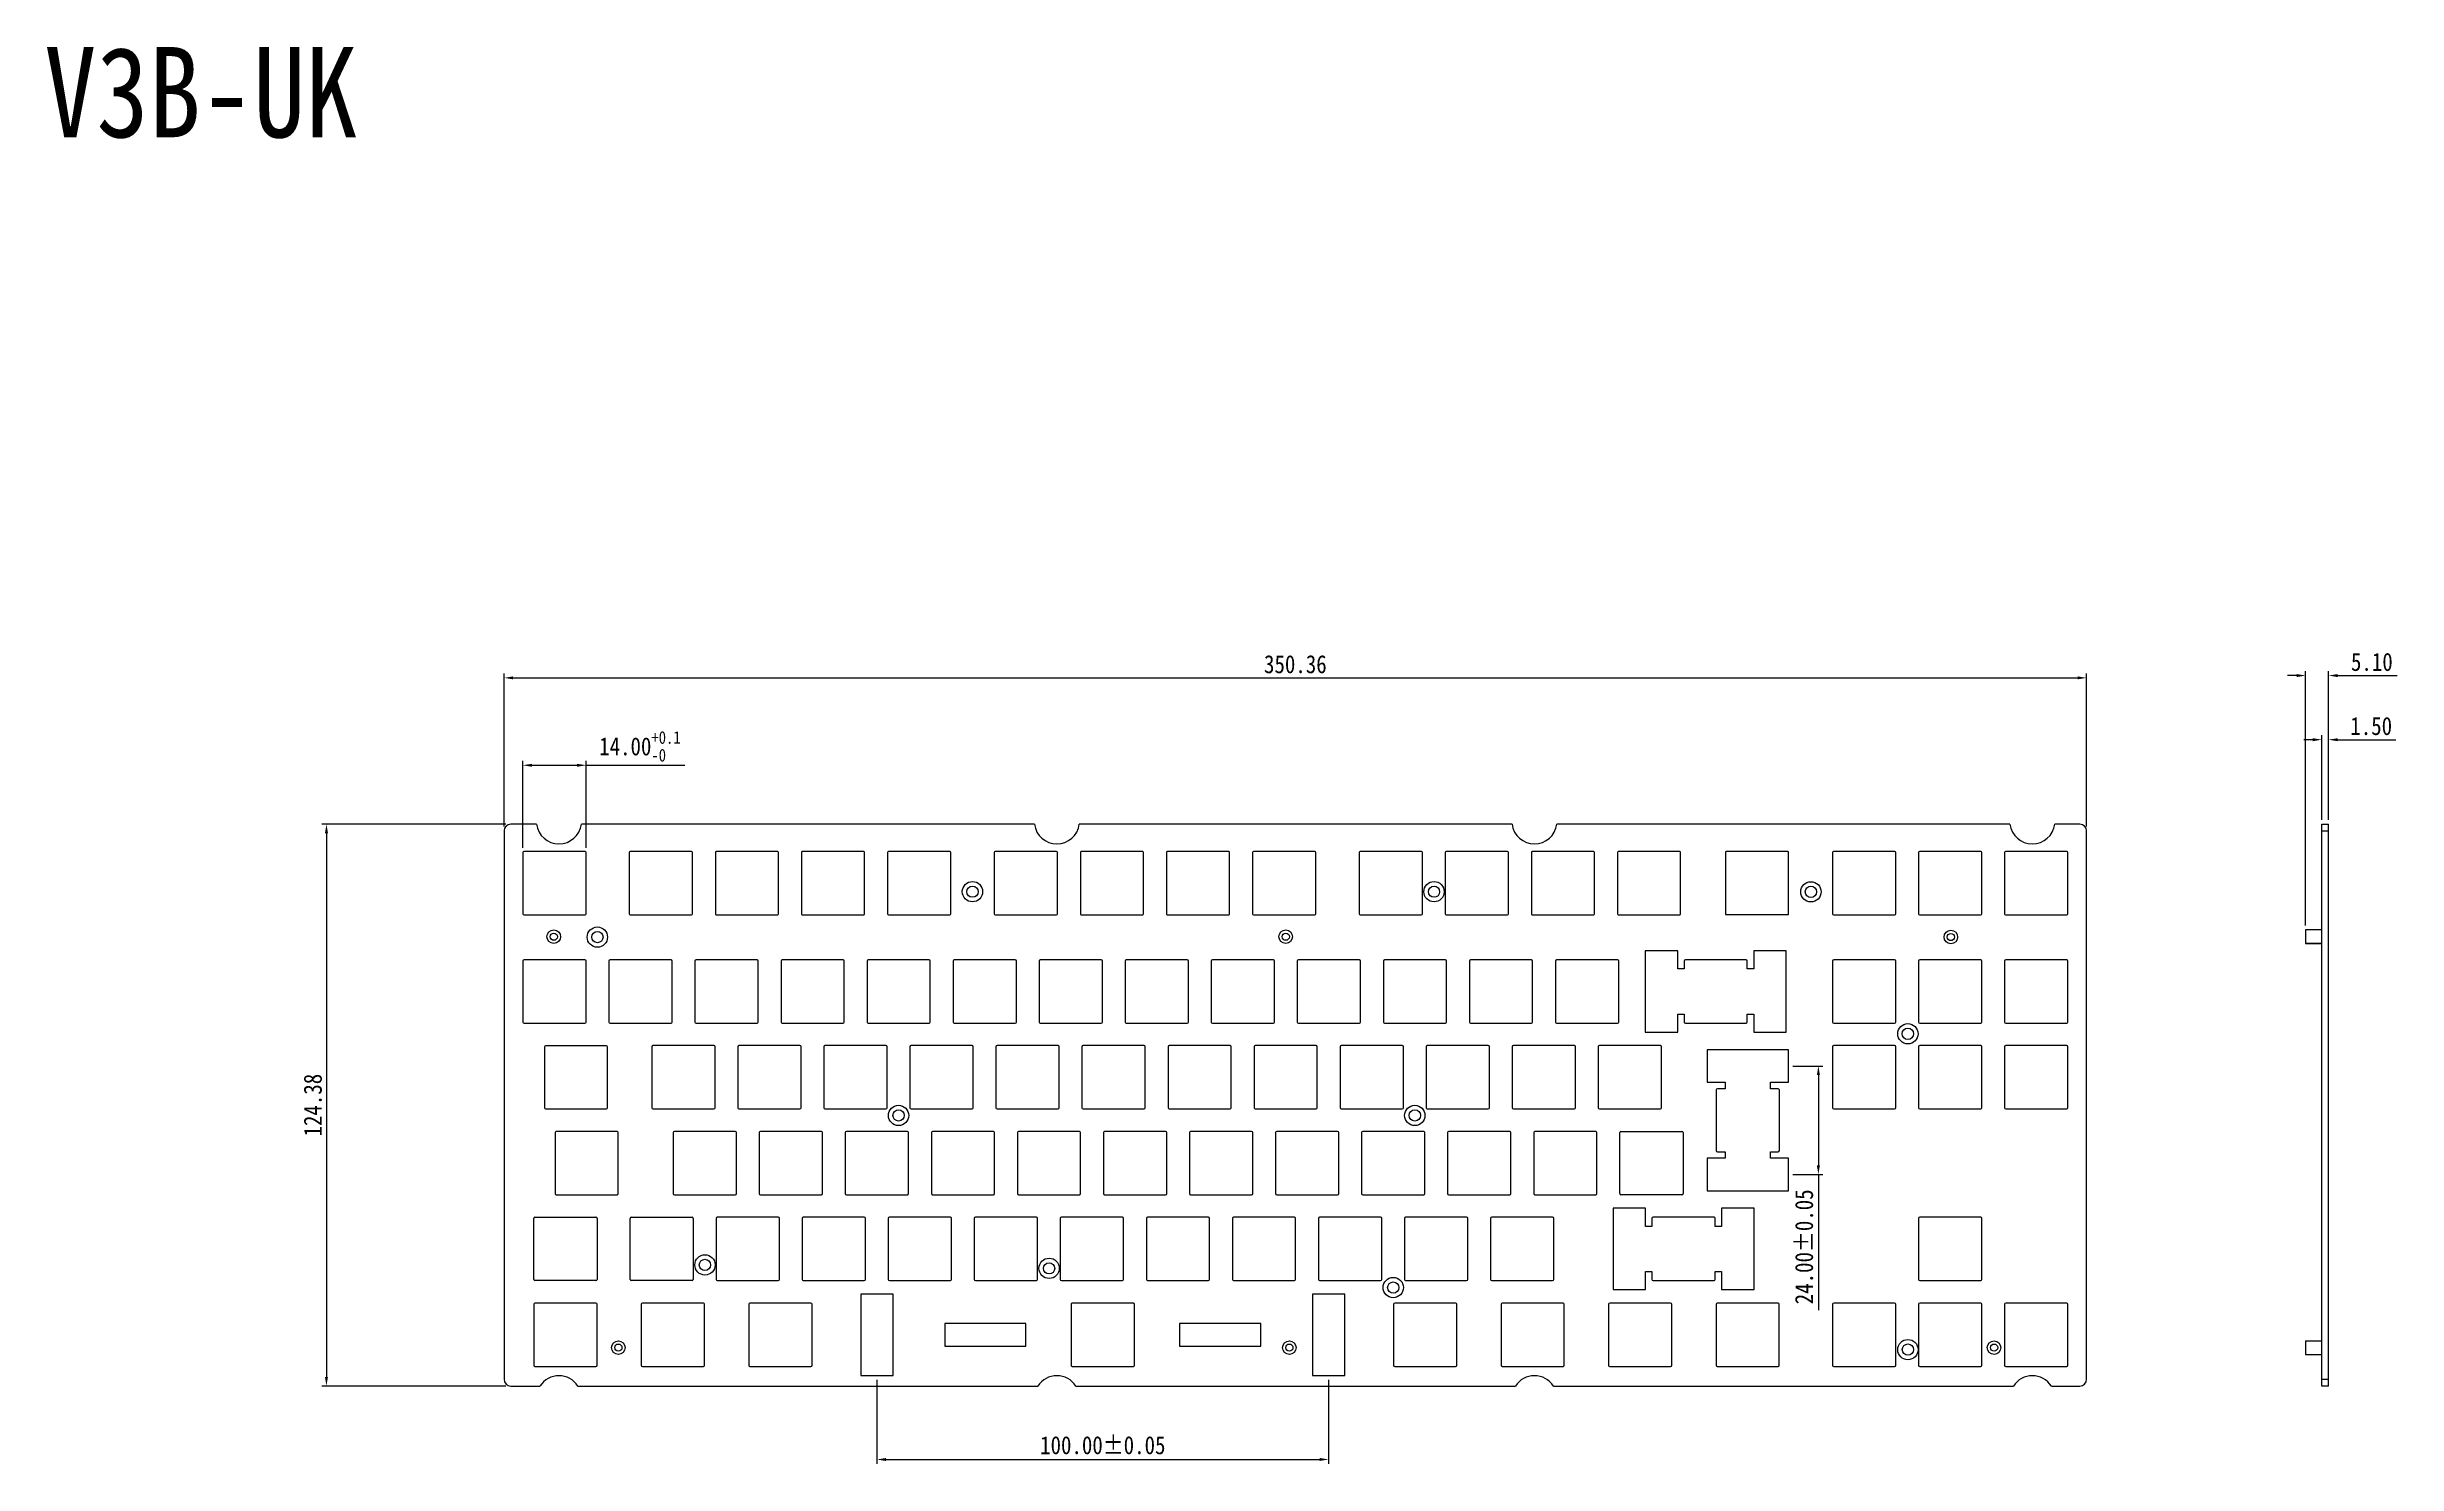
# Model space of a CAD drawing. Header units: millimetres. Extents: x -14 to 1164, y 2 to 864.
# Drawn here: x 644 to 1164, y 3 to 316 of the extents above; entities that cross this region are included whole.
import ezdxf

# ---------------------------------------------------------------- set-up
doc = ezdxf.new("R2010")
doc.units = ezdxf.units.MM
doc.header["$LTSCALE"] = 16.335
doc.header["$PDMODE"] = 3
doc.header["$PDSIZE"] = 8
doc.layers.get('0').update_dxf_attribs({"linetype": 'CONTINUOUS'})
doc.layers.get('Defpoints').update_dxf_attribs({"linetype": 'CONTINUOUS'})
doc.layers.add('标注尺寸', color=2, linetype='CONTINUOUS')
doc.layers.add('辅助线', color=8, linetype='CONTINUOUS')
doc.styles.get("Standard").update_dxf_attribs({"font": '', "width": 0.85, "height": 4})
doc.styles.get('Standard').set_extended_font_data('SimSun')
doc.dimstyles.get("Standard").update_dxf_attribs({"dimtxt": 2.5, "dimasz": 2, "dimexe": 1, "dimexo": 1, "dimgap": 1, "dimtad": 1, "dimzin": 1, "dimdsep": 46, "dimtxsty": 'Standard', "dimcen": 0.09, "dimadec": 0, "dimazin": 2, "dimtp": 0.01, "dimtm": 0.01, "dimtfac": 1, "dimtofl": 0, "dimtmove": 0, "dimatfit": 3, "dimfxl": 1, "dimtolj": 1, "dimarcsym": 0})

msp = doc.modelspace()

# ---------------------------------------------------------------- texts
at = {"layer": '标注尺寸', "insert": (643.43, 316.441), "char_height": 20, "attachment_point": 1}
msp.add_mtext_dynamic_manual_height_columns('V3B-UK', width=192.32813, gutter_width=20, heights=[0], dxfattribs=at)

# ---------------------------------------------------------------- blocks, each defined once
blk = doc.blocks.new('*D8')
at = {"layer": 'Defpoints', "color": 0}
for p in [(1095.61, 176.78), (745.25, 142.88), (1095.61, 142.88)]:
    blk.add_point(p, dxfattribs=at)
at = {"layer": '标注尺寸', "color": 0, "lineweight": -2}
for p, q in [((745.25, 143.88), (745.25, 177.78)), ((1095.61, 143.88), (1095.61, 177.78)), ((747.25, 176.78), (1093.61, 176.78))]:
    blk.add_line(p, q, dxfattribs=at)
at = {"layer": '标注尺寸', "color": 0}
for points in [[(747.25, 177.11), (747.25, 176.45), (745.25, 176.78)], [(1093.61, 177.11), (1093.61, 176.45), (1095.61, 176.78)]]:
    blk.add_solid(points, dxfattribs=at)
at = {"layer": '标注尺寸', "color": 0, "insert": (920.43, 179.78), "char_height": 4, "attachment_point": 5}
blk.add_mtext('\\A1;350.36', dxfattribs=at)
blk = doc.blocks.new('*D9')
at = {"layer": 'Defpoints', "color": 0}
for p in [(746.6, 144.38), (705.92, 20), (746.6, 20)]:
    blk.add_point(p, dxfattribs=at)
at = {"layer": '标注尺寸', "color": 0, "lineweight": -2}
for p, q in [((745.6, 144.38), (704.92, 144.38)), ((705.92, 142.38), (705.92, 22)), ((745.6, 20), (704.92, 20))]:
    blk.add_line(p, q, dxfattribs=at)
at = {"layer": '标注尺寸', "color": 0}
for points in [[(705.59, 142.38), (706.26, 142.38), (705.92, 144.38)], [(705.59, 22), (706.26, 22), (705.92, 20)]]:
    blk.add_solid(points, dxfattribs=at)
at = {"layer": '标注尺寸', "color": 0, "insert": (702.92, 82.19), "char_height": 4, "attachment_point": 5, "rotation": 90}
blk.add_mtext('\\A1;124.38', dxfattribs=at)
blk = doc.blocks.new('*D10')
at = {"layer": 'Defpoints', "color": 0}
for p in [(1149.19, 177.29), (1149.19, 144.38), (1144.09, 120.98)]:
    blk.add_point(p, dxfattribs=at)
at = {"layer": '标注尺寸', "color": 0, "lineweight": -2}
for p, q in [((1142.09, 177.29), (1140.09, 177.29)), ((1144.09, 121.98), (1144.09, 178.29)), ((1149.19, 145.38), (1149.19, 178.29)), ((1151.19, 177.29), (1164.33, 177.29))]:
    blk.add_line(p, q, dxfattribs=at)
at = {"layer": '标注尺寸', "color": 0}
for points in [[(1142.09, 177.62), (1142.09, 176.95), (1144.09, 177.29)], [(1151.19, 177.62), (1151.19, 176.95), (1149.19, 177.29)]]:
    blk.add_solid(points, dxfattribs=at)
at = {"layer": '标注尺寸', "color": 0, "insert": (1158.76, 180.29), "char_height": 4, "attachment_point": 5}
blk.add_mtext('\\A1;5.10', dxfattribs=at)
blk = doc.blocks.new('*D11')
at = {"layer": 'Defpoints', "color": 0}
for p in [(1149.19, 163.09), (1147.69, 144.38), (1149.19, 144.38)]:
    blk.add_point(p, dxfattribs=at)
at = {"layer": '标注尺寸', "color": 0, "lineweight": -2}
for p, q in [((1145.69, 163.09), (1143.69, 163.09)), ((1147.69, 145.38), (1147.69, 164.09)), ((1149.19, 145.38), (1149.19, 164.09)), ((1151.19, 163.09), (1164.06, 163.09))]:
    blk.add_line(p, q, dxfattribs=at)
at = {"layer": '标注尺寸', "color": 0}
for points in [[(1145.69, 163.42), (1145.69, 162.75), (1147.69, 163.09)], [(1151.19, 163.42), (1151.19, 162.75), (1149.19, 163.09)]]:
    blk.add_solid(points, dxfattribs=at)
at = {"layer": '标注尺寸', "color": 0, "insert": (1158.62, 166.09), "char_height": 4, "attachment_point": 5}
blk.add_mtext('\\A1;1.50', dxfattribs=at)
blk = doc.blocks.new('*D12')
at = {"layer": 'Defpoints', "color": 0}
for p in [(763.41, 157.43), (749.41, 138.12), (763.41, 138.12)]:
    blk.add_point(p, dxfattribs=at)
at = {"layer": '标注尺寸', "color": 0, "lineweight": -2}
for p, q in [((749.41, 139.12), (749.41, 158.43)), ((751.41, 157.43), (761.41, 157.43)), ((763.41, 139.12), (763.41, 158.43)), ((763.41, 157.43), (785.23, 157.43))]:
    blk.add_line(p, q, dxfattribs=at)
at = {"layer": '标注尺寸', "color": 0}
for points in [[(751.41, 157.76), (751.41, 157.09), (749.41, 157.43)], [(761.41, 157.76), (761.41, 157.09), (763.41, 157.43)]]:
    blk.add_solid(points, dxfattribs=at)
at = {"layer": '标注尺寸', "color": 0, "insert": (775.32, 161.62), "char_height": 4, "attachment_point": 5}
blk.add_mtext('\\A1;14.00{\\H0.7x;\\S+0.1^ -0;}', dxfattribs=at)
blk = doc.blocks.new('*D7')
at = {"layer": 'Defpoints', "color": 0}
for p in [(827.8, 22.35), (927.8, 22.35), (927.8, 3.74)]:
    blk.add_point(p, dxfattribs=at)
at = {"layer": '标注尺寸', "color": 0, "lineweight": -2}
for p, q in [((827.8, 21.35), (827.8, 2.74)), ((927.8, 21.35), (927.8, 2.74)), ((829.8, 3.74), (925.8, 3.74))]:
    blk.add_line(p, q, dxfattribs=at)
at = {"layer": '标注尺寸', "color": 0}
for points in [[(829.8, 4.07), (829.8, 3.41), (827.8, 3.74)], [(925.8, 4.07), (925.8, 3.41), (927.8, 3.74)]]:
    blk.add_solid(points, dxfattribs=at)
at = {"layer": '标注尺寸', "color": 0, "insert": (877.8, 6.88), "char_height": 4, "attachment_point": 5}
blk.add_mtext('\\A1;100.00%%P0.05', dxfattribs=at)
blk = doc.blocks.new('*D13')
at = {"layer": 'Defpoints', "color": 0}
for p in [(1029.6, 90.84), (1029.6, 66.84), (1036.23, 66.84)]:
    blk.add_point(p, dxfattribs=at)
at = {"layer": '标注尺寸', "color": 0, "lineweight": -2}
for p, q in [((1030.6, 90.84), (1037.23, 90.84)), ((1036.23, 88.84), (1036.23, 68.84)), ((1030.6, 66.84), (1037.23, 66.84)), ((1036.23, 66.84), (1036.23, 36.79))]:
    blk.add_line(p, q, dxfattribs=at)
at = {"layer": '标注尺寸', "color": 0}
for points in [[(1035.89, 88.84), (1036.56, 88.84), (1036.23, 90.84)], [(1035.89, 68.84), (1036.56, 68.84), (1036.23, 66.84)]]:
    blk.add_solid(points, dxfattribs=at)
at = {"layer": '标注尺寸', "color": 0, "insert": (1033.08, 50.82), "char_height": 4, "attachment_point": 5, "rotation": 90}
blk.add_mtext('\\A1;24.00%%P0.05', dxfattribs=at)

# ---------------------------------------------------------------- dimensions: what is measured, and where the dimension line sits
at = {"layer": '标注尺寸'}
for base, p1, p2, picture, middle in [((1095.611, 176.78), (745.25, 142.883), (1095.611, 142.883), '*D8', (920.431, 179.78)), ((1149.186, 177.287), (1144.086, 120.981), (1149.186, 144.383), '*D10', (1158.757, 180.287)), ((1149.186, 163.086), (1147.686, 144.383), (1149.186, 144.383), '*D11', (1158.625, 166.086))]:
    dim = msp.add_linear_dim(base=base, p1=p1, p2=p2, dimstyle='Standard', dxfattribs=at)
    dim.commit()
    dim.dimension.update_dxf_attribs({"geometry": picture, "text_midpoint": middle})
for base, p1, p2, text, picture, middle in [((763.411, 157.427), (749.411, 138.122), (763.411, 138.122), '<>{\\H0.7x;\\S+0.1^ -0;}', '*D12', (775.322, 161.616)), ((927.796, 3.74), (827.796, 22.354), (927.796, 22.354), '<>%%P0.05', '*D7', (877.796, 6.884))]:
    dim = msp.add_linear_dim(base=base, p1=p1, p2=p2, text=text, dimstyle='Standard', dxfattribs=at)
    dim.commit()
    dim.dimension.update_dxf_attribs({"geometry": picture, "text_midpoint": middle})
dim = msp.add_linear_dim(base=(705.923, 19.996), p1=(746.6, 144.375), p2=(746.6, 19.996), angle=90, dimstyle='Standard', dxfattribs=at)
dim.commit()
dim.dimension.update_dxf_attribs({"geometry": '*D9', "text_midpoint": (702.923, 82.185)})
dim = msp.add_linear_dim(base=(1036.226, 66.839), p1=(1029.599, 90.839), p2=(1029.599, 66.839), angle=90, text='<>%%P0.05', dimstyle='Standard', dxfattribs=at)
dim.commit()
dim.dimension.update_dxf_attribs({"geometry": '*D13', "text_midpoint": (1033.082, 50.815)})

# ---------------------------------------------------------------- linework, layer by layer
at = {"color": 7, "linetype": 'Continuous'}
for p, q in [((745.25, 142.883), (745.25, 21.496)), ((752.44, 144.383), (746.75, 144.383)), ((862.673, 144.383), (762.358, 144.383)), ((968.406, 144.383), (872.591, 144.383)), ((1078.64, 144.383), (978.324, 144.383)), ((1094.111, 144.383), (1088.558, 144.383)), ((1095.611, 21.496), (1095.611, 142.883)), ((1147.686, 19.996), (1147.686, 144.383)), ((1147.686, 144.383), (1149.186, 144.383)), ((1147.686, 142.883), (1149.186, 142.883)), ((1149.186, 19.996), (1149.186, 144.383)), ((749.411, 138.122), (749.411, 124.522)), ((763.211, 138.322), (749.611, 138.322)), ((763.411, 124.522), (763.411, 138.122)), ((772.971, 138.122), (772.971, 124.522)), ((786.771, 138.322), (773.171, 138.322)), ((786.971, 124.522), (786.971, 138.122)), ((792.021, 138.122), (792.021, 124.522)), ((805.821, 138.322), (792.221, 138.322)), ((806.021, 124.522), (806.021, 138.122)), ((811.071, 138.122), (811.071, 124.522)), ((824.871, 138.322), (811.271, 138.322)), ((825.071, 124.522), (825.071, 138.122)), ((830.121, 138.122), (830.121, 124.522)), ((843.921, 138.322), (830.321, 138.322)), ((844.121, 124.522), (844.121, 138.122)), ((853.781, 138.122), (853.781, 124.522)), ((867.581, 138.322), (853.981, 138.322)), ((867.781, 124.522), (867.781, 138.122)), ((872.831, 138.122), (872.831, 124.522)), ((886.631, 138.322), (873.031, 138.322)), ((886.831, 124.522), (886.831, 138.122)), ((891.881, 138.122), (891.881, 124.522)), ((905.681, 138.322), (892.081, 138.322)), ((905.881, 124.522), (905.881, 138.122)), ((910.931, 138.122), (910.931, 124.522)), ((924.731, 138.322), (911.131, 138.322)), ((924.931, 124.522), (924.931, 138.122)), ((934.581, 138.122), (934.581, 124.522)), ((948.381, 138.322), (934.781, 138.322)), ((948.581, 124.522), (948.581, 138.122)), ((953.631, 138.122), (953.631, 124.522)), ((967.431, 138.322), (953.831, 138.322)), ((967.631, 124.522), (967.631, 138.122)), ((972.681, 138.122), (972.681, 124.522)), ((986.481, 138.322), (972.881, 138.322)), ((986.681, 124.522), (986.681, 138.122)), ((991.731, 138.122), (991.731, 124.522)), ((1005.531, 138.322), (991.931, 138.322)), ((1005.731, 124.522), (1005.731, 138.122)), ((1015.638, 138.154), (1015.638, 124.554)), ((1029.438, 138.354), (1015.838, 138.354)), ((1029.638, 124.554), (1029.638, 138.154)), ((1039.361, 138.122), (1039.361, 124.522)), ((1053.161, 138.322), (1039.561, 138.322)), ((1053.361, 124.522), (1053.361, 138.122)), ((1058.411, 138.122), (1058.411, 124.522)), ((1072.211, 138.322), (1058.611, 138.322)), ((1072.411, 124.522), (1072.411, 138.122)), ((1077.461, 138.122), (1077.461, 124.522)), ((1091.261, 138.322), (1077.661, 138.322)), ((1091.461, 124.522), (1091.461, 138.122)), ((749.611, 124.322), (763.211, 124.322)), ((773.171, 124.322), (786.771, 124.322)), ((792.221, 124.322), (805.821, 124.322)), ((811.271, 124.322), (824.871, 124.322)), ((830.321, 124.322), (843.921, 124.322)), ((853.981, 124.322), (867.581, 124.322)), ((873.031, 124.322), (886.631, 124.322)), ((892.081, 124.322), (905.681, 124.322)), ((911.131, 124.322), (924.731, 124.322)), ((934.781, 124.322), (948.381, 124.322)), ((953.831, 124.322), (967.431, 124.322)), ((972.881, 124.322), (986.481, 124.322)), ((991.931, 124.322), (1005.531, 124.322)), ((1015.838, 124.354), (1029.438, 124.354)), ((1039.561, 124.322), (1053.161, 124.322)), ((1058.611, 124.322), (1072.211, 124.322)), ((1077.661, 124.322), (1091.261, 124.322)), ((1144.086, 120.981), (1144.086, 117.981)), ((1147.686, 120.981), (1144.086, 120.981)), ((997.911, 116.354), (997.911, 98.354)), ((1005.111, 116.354), (997.911, 116.354)), ((1005.111, 112.354), (1005.111, 116.354)), ((1029.082, 116.354), (1021.939, 116.354)), ((1021.939, 116.354), (1021.939, 112.354)), ((1029.082, 98.354), (1029.082, 116.354)), ((1147.686, 117.981), (1144.086, 117.981)), ((1147.686, 117.903), (1144.086, 117.903)), ((749.411, 114.089), (749.411, 100.589)), ((763.161, 114.339), (749.661, 114.339)), ((763.411, 100.589), (763.411, 114.089)), ((768.461, 114.089), (768.461, 100.589)), ((782.211, 114.339), (768.711, 114.339)), ((782.461, 100.589), (782.461, 114.089)), ((787.511, 114.089), (787.511, 100.589)), ((801.261, 114.339), (787.761, 114.339)), ((801.511, 100.589), (801.511, 114.089)), ((806.561, 114.089), (806.561, 100.589)), ((820.311, 114.339), (806.811, 114.339)), ((820.561, 100.589), (820.561, 114.089)), ((825.611, 114.089), (825.611, 100.589)), ((839.361, 114.339), (825.861, 114.339)), ((839.611, 100.589), (839.611, 114.089)), ((844.661, 114.089), (844.661, 100.589)), ((858.411, 114.339), (844.911, 114.339)), ((858.661, 100.589), (858.661, 114.089)), ((863.711, 114.089), (863.711, 100.589)), ((877.461, 114.339), (863.961, 114.339)), ((877.711, 100.589), (877.711, 114.089)), ((882.761, 114.089), (882.761, 100.589)), ((896.511, 114.339), (883.011, 114.339)), ((896.761, 100.589), (896.761, 114.089)), ((901.811, 114.089), (901.811, 100.589)), ((915.561, 114.339), (902.061, 114.339)), ((915.811, 100.589), (915.811, 114.089)), ((920.861, 114.089), (920.861, 100.589)), ((934.611, 114.339), (921.111, 114.339)), ((934.861, 100.589), (934.861, 114.089)), ((939.911, 114.089), (939.911, 100.589)), ((953.661, 114.339), (940.161, 114.339)), ((953.911, 100.589), (953.911, 114.089)), ((958.961, 114.089), (958.961, 100.589)), ((972.711, 114.339), (959.211, 114.339)), ((972.961, 100.589), (972.961, 114.089)), ((978.011, 114.089), (978.011, 100.589)), ((991.761, 114.339), (978.261, 114.339)), ((992.011, 100.589), (992.011, 114.089)), ((1006.526, 112.354), (1005.111, 112.354)), ((1006.526, 114.059), (1006.526, 112.354)), ((1020.216, 114.339), (1006.806, 114.339)), ((1020.496, 112.354), (1020.496, 114.059)), ((1021.939, 112.354), (1020.496, 112.354)), ((1039.361, 114.089), (1039.361, 100.589)), ((1053.111, 114.339), (1039.611, 114.339)), ((1053.361, 100.589), (1053.361, 114.089)), ((1058.411, 114.089), (1058.411, 100.589)), ((1072.161, 114.339), (1058.661, 114.339)), ((1072.411, 100.589), (1072.411, 114.089)), ((1077.461, 114.089), (1077.461, 100.589)), ((1091.211, 114.339), (1077.711, 114.339)), ((1091.461, 100.589), (1091.461, 114.089)), ((749.661, 100.339), (763.161, 100.339)), ((768.711, 100.339), (782.211, 100.339)), ((787.761, 100.339), (801.261, 100.339)), ((806.811, 100.339), (820.311, 100.339)), ((825.861, 100.339), (839.361, 100.339)), ((844.911, 100.339), (858.411, 100.339)), ((863.961, 100.339), (877.461, 100.339)), ((883.011, 100.339), (896.511, 100.339)), ((902.061, 100.339), (915.561, 100.339)), ((921.111, 100.339), (934.611, 100.339)), ((940.161, 100.339), (953.661, 100.339)), ((959.211, 100.339), (972.711, 100.339)), ((978.261, 100.339), (991.761, 100.339)), ((1005.111, 102.354), (1006.526, 102.354)), ((1005.111, 98.354), (1005.111, 102.354)), ((1006.526, 102.354), (1006.526, 100.619)), ((1006.806, 100.339), (1020.216, 100.339)), ((1020.496, 102.354), (1021.939, 102.354)), ((1020.496, 100.619), (1020.496, 102.354)), ((1021.939, 102.354), (1021.939, 98.354)), ((1039.611, 100.339), (1053.111, 100.339)), ((1058.661, 100.339), (1072.161, 100.339)), ((1077.711, 100.339), (1091.211, 100.339)), ((754.161, 95.089), (754.161, 81.589)), ((767.911, 95.339), (754.411, 95.339)), ((768.161, 81.589), (768.161, 95.089)), ((777.946, 95.104), (777.946, 81.604)), ((791.696, 95.354), (778.196, 95.354)), ((791.946, 81.604), (791.946, 95.104)), ((796.996, 95.104), (796.996, 81.604)), ((810.746, 95.354), (797.246, 95.354)), ((810.996, 81.604), (810.996, 95.104)), ((816.046, 95.104), (816.046, 81.604)), ((829.796, 95.354), (816.296, 95.354)), ((830.046, 81.604), (830.046, 95.104)), ((835.096, 95.104), (835.096, 81.604)), ((848.846, 95.354), (835.346, 95.354)), ((849.096, 81.604), (849.096, 95.104)), ((854.146, 95.104), (854.146, 81.604)), ((867.896, 95.354), (854.396, 95.354)), ((868.146, 81.604), (868.146, 95.104)), ((873.196, 95.104), (873.196, 81.604)), ((886.946, 95.354), (873.446, 95.354)), ((887.196, 81.604), (887.196, 95.104)), ((892.246, 95.104), (892.246, 81.604)), ((905.996, 95.354), (892.496, 95.354)), ((906.246, 81.604), (906.246, 95.104)), ((911.296, 95.104), (911.296, 81.604)), ((925.046, 95.354), (911.546, 95.354)), ((925.296, 81.604), (925.296, 95.104)), ((930.346, 95.104), (930.346, 81.604)), ((944.096, 95.354), (930.596, 95.354)), ((944.346, 81.604), (944.346, 95.104)), ((949.396, 95.104), (949.396, 81.604)), ((963.146, 95.354), (949.646, 95.354)), ((963.396, 81.604), (963.396, 95.104)), ((968.446, 95.104), (968.446, 81.604)), ((982.196, 95.354), (968.696, 95.354)), ((982.446, 81.604), (982.446, 95.104)), ((987.496, 95.104), (987.496, 81.604)), ((1001.246, 95.354), (987.746, 95.354)), ((997.911, 98.354), (1005.111, 98.354)), ((1001.496, 81.604), (1001.496, 95.104)), ((1021.939, 98.354), (1029.082, 98.354)), ((1039.361, 95.104), (1039.361, 81.604)), ((1053.111, 95.354), (1039.611, 95.354)), ((1053.361, 81.604), (1053.361, 95.104)), ((1058.411, 95.104), (1058.411, 81.604)), ((1072.161, 95.354), (1058.661, 95.354)), ((1072.411, 81.604), (1072.411, 95.104)), ((1077.461, 95.104), (1077.461, 81.604)), ((1091.211, 95.354), (1077.711, 95.354)), ((1091.461, 81.604), (1091.461, 95.104)), ((754.411, 81.339), (767.911, 81.339)), ((778.196, 81.354), (791.696, 81.354)), ((797.246, 81.354), (810.746, 81.354)), ((816.296, 81.354), (829.796, 81.354)), ((835.346, 81.354), (848.846, 81.354)), ((854.396, 81.354), (867.896, 81.354)), ((873.446, 81.354), (886.946, 81.354)), ((892.496, 81.354), (905.996, 81.354)), ((911.546, 81.354), (925.046, 81.354)), ((930.596, 81.354), (944.096, 81.354)), ((949.646, 81.354), (963.146, 81.354)), ((968.696, 81.354), (982.196, 81.354)), ((987.746, 81.354), (1001.246, 81.354)), ((1039.611, 81.354), (1053.111, 81.354)), ((1058.661, 81.354), (1072.161, 81.354)), ((1077.711, 81.354), (1091.211, 81.354)), ((756.536, 76.104), (756.536, 62.604)), ((770.286, 76.354), (756.786, 76.354)), ((770.536, 62.604), (770.536, 76.104)), ((782.696, 76.104), (782.696, 62.604)), ((796.446, 76.354), (782.946, 76.354)), ((796.696, 62.604), (796.696, 76.104)), ((801.746, 76.104), (801.746, 62.604)), ((815.496, 76.354), (801.996, 76.354)), ((815.746, 62.604), (815.746, 76.104)), ((820.796, 76.104), (820.796, 62.604)), ((834.546, 76.354), (821.046, 76.354)), ((834.796, 62.604), (834.796, 76.104)), ((839.846, 76.104), (839.846, 62.604)), ((853.596, 76.354), (840.096, 76.354)), ((853.846, 62.604), (853.846, 76.104)), ((858.896, 76.104), (858.896, 62.604)), ((872.646, 76.354), (859.146, 76.354)), ((872.896, 62.604), (872.896, 76.104)), ((877.946, 76.104), (877.946, 62.604)), ((891.696, 76.354), (878.196, 76.354)), ((891.946, 62.604), (891.946, 76.104)), ((896.996, 76.104), (896.996, 62.604)), ((910.746, 76.354), (897.246, 76.354)), ((910.996, 62.604), (910.996, 76.104)), ((916.046, 76.104), (916.046, 62.604)), ((929.796, 76.354), (916.296, 76.354)), ((930.046, 62.604), (930.046, 76.104)), ((935.096, 76.104), (935.096, 62.604)), ((948.846, 76.354), (935.346, 76.354)), ((949.096, 62.604), (949.096, 76.104)), ((954.146, 76.104), (954.146, 62.604)), ((967.896, 76.354), (954.396, 76.354)), ((968.146, 62.604), (968.146, 76.104)), ((973.196, 76.104), (973.196, 62.604)), ((986.946, 76.354), (973.446, 76.354)), ((987.196, 62.604), (987.196, 76.104)), ((756.786, 62.354), (770.286, 62.354)), ((782.946, 62.354), (796.446, 62.354)), ((805.946, 57.354), (792.446, 57.354)), ((801.996, 62.354), (815.496, 62.354)), ((824.996, 57.354), (811.496, 57.354)), ((821.046, 62.354), (834.546, 62.354)), ((844.046, 57.354), (830.546, 57.354)), ((840.096, 62.354), (853.596, 62.354)), ((863.096, 57.354), (849.596, 57.354)), ((859.146, 62.354), (872.646, 62.354)), ((882.146, 57.354), (868.646, 57.354)), ((878.196, 62.354), (891.696, 62.354)), ((901.196, 57.354), (887.696, 57.354)), ((897.246, 62.354), (910.746, 62.354)), ((920.246, 57.354), (906.746, 57.354)), ((916.296, 62.354), (929.796, 62.354)), ((939.296, 57.354), (925.796, 57.354)), ((935.346, 62.354), (948.846, 62.354)), ((958.346, 57.354), (944.846, 57.354)), ((954.396, 62.354), (967.896, 62.354)), ((977.396, 57.354), (963.896, 57.354)), ((973.446, 62.354), (986.946, 62.354)), ((997.986, 59.354), (990.786, 59.354)), ((990.786, 59.354), (990.786, 41.354)), ((997.986, 55.354), (997.986, 59.354)), ((1013.136, 57.354), (999.636, 57.354)), ((1021.986, 59.354), (1014.786, 59.354)), ((1014.786, 59.354), (1014.786, 55.354)), ((1021.986, 41.354), (1021.986, 59.354)), ((1072.161, 57.354), (1058.661, 57.354)), ((792.196, 57.104), (792.196, 43.604)), ((806.196, 43.604), (806.196, 57.104)), ((811.246, 57.104), (811.246, 43.604)), ((825.246, 43.604), (825.246, 57.104)), ((830.296, 57.104), (830.296, 43.604)), ((844.296, 43.604), (844.296, 57.104)), ((849.346, 57.104), (849.346, 43.604)), ((863.346, 43.604), (863.346, 57.104)), ((868.396, 57.104), (868.396, 43.604)), ((882.396, 43.604), (882.396, 57.104)), ((887.446, 57.104), (887.446, 43.604)), ((901.446, 43.604), (901.446, 57.104)), ((906.496, 57.104), (906.496, 43.604)), ((920.496, 43.604), (920.496, 57.104)), ((925.546, 57.104), (925.546, 43.604)), ((939.546, 43.604), (939.546, 57.104)), ((944.596, 57.104), (944.596, 43.604)), ((958.596, 43.604), (958.596, 57.104)), ((963.646, 57.104), (963.646, 43.604)), ((977.646, 43.604), (977.646, 57.104)), ((999.386, 55.354), (997.986, 55.354)), ((999.386, 57.104), (999.386, 55.354)), ((1013.386, 55.354), (1013.386, 57.104)), ((1014.786, 55.354), (1013.386, 55.354)), ((1058.411, 57.104), (1058.411, 43.604)), ((1072.411, 43.604), (1072.411, 57.104)), ((792.446, 43.354), (805.946, 43.354)), ((811.496, 43.354), (824.996, 43.354)), ((830.546, 43.354), (844.046, 43.354)), ((849.596, 43.354), (863.096, 43.354)), ((868.646, 43.354), (882.146, 43.354)), ((887.696, 43.354), (901.196, 43.354)), ((906.746, 43.354), (920.246, 43.354)), ((925.796, 43.354), (939.296, 43.354)), ((944.846, 43.354), (958.346, 43.354)), ((963.896, 43.354), (977.396, 43.354)), ((997.986, 45.354), (999.386, 45.354)), ((997.986, 41.354), (997.986, 45.354)), ((999.386, 45.354), (999.386, 43.604)), ((999.636, 43.354), (1013.136, 43.354)), ((1013.386, 45.354), (1014.786, 45.354)), ((1013.386, 43.604), (1013.386, 45.354)), ((1014.786, 45.354), (1014.786, 41.354)), ((1058.661, 43.354), (1072.161, 43.354)), ((751.821, 38.104), (751.821, 24.604)), ((765.571, 38.354), (752.071, 38.354)), ((765.821, 24.604), (765.821, 38.104)), ((775.621, 38.104), (775.621, 24.604)), ((789.371, 38.354), (775.871, 38.354)), ((789.621, 24.604), (789.621, 38.104)), ((799.421, 38.104), (799.421, 24.604)), ((813.171, 38.354), (799.671, 38.354)), ((813.421, 24.604), (813.421, 38.104)), ((824.196, 40.354), (824.196, 22.354)), ((831.396, 40.354), (824.196, 40.354)), ((831.396, 22.354), (831.396, 40.354)), ((870.796, 38.154), (870.796, 24.554)), ((884.596, 38.354), (870.996, 38.354)), ((884.796, 24.554), (884.796, 38.154)), ((924.196, 40.354), (924.196, 22.354)), ((931.396, 40.354), (924.196, 40.354)), ((931.396, 22.354), (931.396, 40.354)), ((942.171, 38.104), (942.171, 24.604)), ((955.921, 38.354), (942.421, 38.354)), ((956.171, 24.604), (956.171, 38.104)), ((965.971, 38.104), (965.971, 24.604)), ((979.721, 38.354), (966.221, 38.354)), ((979.971, 24.604), (979.971, 38.104)), ((989.771, 38.104), (989.771, 24.604)), ((1003.521, 38.354), (990.021, 38.354)), ((990.786, 41.354), (997.986, 41.354)), ((1003.771, 24.604), (1003.771, 38.104)), ((1013.571, 38.104), (1013.571, 24.604)), ((1027.321, 38.354), (1013.821, 38.354)), ((1014.786, 41.354), (1021.986, 41.354)), ((1027.571, 24.604), (1027.571, 38.104)), ((1039.361, 38.104), (1039.361, 24.604)), ((1053.111, 38.354), (1039.611, 38.354)), ((1053.361, 24.604), (1053.361, 38.104)), ((1058.411, 38.104), (1058.411, 24.604)), ((1072.161, 38.354), (1058.661, 38.354)), ((1072.411, 24.604), (1072.411, 38.104)), ((1077.461, 38.104), (1077.461, 24.604)), ((1091.211, 38.354), (1077.711, 38.354)), ((1091.461, 24.604), (1091.461, 38.104)), ((842.796, 33.854), (842.796, 28.854)), ((860.796, 33.854), (842.796, 33.854)), ((860.796, 28.854), (860.796, 33.854)), ((894.796, 33.854), (894.796, 28.854)), ((912.796, 33.854), (894.796, 33.854)), ((912.796, 28.854), (912.796, 33.854)), ((842.796, 28.854), (860.796, 28.854)), ((894.796, 28.854), (912.796, 28.854)), ((1144.086, 29.995), (1147.686, 29.995)), ((1144.086, 29.995), (1144.086, 26.995)), ((1144.086, 26.995), (1147.686, 26.995)), ((752.071, 24.354), (765.571, 24.354)), ((775.871, 24.354), (789.371, 24.354)), ((799.671, 24.354), (813.171, 24.354)), ((824.196, 22.354), (831.396, 22.354)), ((870.996, 24.354), (884.596, 24.354)), ((924.196, 22.354), (931.396, 22.354)), ((942.421, 24.354), (955.921, 24.354)), ((966.221, 24.354), (979.721, 24.354)), ((990.021, 24.354), (1003.521, 24.354)), ((1013.821, 24.354), (1027.321, 24.354)), ((1039.611, 24.354), (1053.111, 24.354)), ((1058.661, 24.354), (1072.161, 24.354)), ((1077.711, 24.354), (1091.211, 24.354)), ((1147.686, 21.496), (1149.186, 21.496)), ((746.75, 19.996), (753.196, 19.996)), ((761.601, 19.996), (863.43, 19.996)), ((871.835, 19.996), (969.163, 19.996)), ((977.568, 19.996), (1079.396, 19.996)), ((1087.801, 19.996), (1094.111, 19.996)), ((1149.186, 19.996), (1147.686, 19.996))]:
    msp.add_line(p, q, dxfattribs=at)
for p, q in [((1011.599, 94.411), (1011.599, 87.267)), ((1029.599, 94.411), (1011.599, 94.411)), ((1029.599, 87.267), (1029.599, 94.411)), ((1011.599, 87.267), (1015.599, 87.267)), ((1013.584, 85.544), (1013.584, 72.134)), ((1015.599, 85.824), (1013.864, 85.824)), ((1015.599, 87.267), (1015.599, 85.824)), ((1025.599, 85.824), (1025.599, 87.267)), ((1025.599, 87.267), (1029.599, 87.267)), ((1027.304, 85.824), (1025.599, 85.824)), ((1027.584, 72.134), (1027.584, 85.544)), ((992.261, 62.604), (992.261, 76.104)), ((992.511, 76.354), (1006.011, 76.354)), ((1006.261, 76.104), (1006.261, 62.604)), ((1011.599, 70.439), (1011.599, 63.239)), ((1015.599, 70.439), (1011.599, 70.439)), ((1013.864, 71.854), (1015.599, 71.854)), ((1015.599, 71.854), (1015.599, 70.439)), ((1025.599, 70.439), (1025.599, 71.854)), ((1025.599, 71.854), (1027.304, 71.854)), ((1029.599, 70.439), (1025.599, 70.439)), ((1029.599, 63.239), (1029.599, 70.439)), ((1011.599, 63.239), (1029.599, 63.239)), ((752.071, 57.354), (765.571, 57.354)), ((773.396, 57.354), (786.896, 57.354)), ((1006.011, 62.354), (992.511, 62.354)), ((751.821, 43.604), (751.821, 57.104)), ((765.821, 57.104), (765.821, 43.604)), ((773.146, 43.604), (773.146, 57.104)), ((787.146, 57.104), (787.146, 43.604)), ((765.571, 43.354), (752.071, 43.354)), ((786.896, 43.354), (773.396, 43.354))]:
    msp.add_line(p, q)
for centre, radius in [((848.951, 129.442), 2.25), ((848.951, 129.442), 1.25), ((951.131, 129.442), 2.25), ((951.131, 129.442), 1.25), ((1034.581, 129.409), 2.25), ((1034.581, 129.409), 1.25), ((765.901, 119.384), 2.25), ((765.901, 119.384), 1.25), ((1056.036, 97.979), 2.25), ((1056.036, 97.979), 1.25), ((832.581, 79.904), 2.25), ((832.581, 79.904), 1.25), ((946.881, 79.904), 2.25), ((946.881, 79.904), 1.25), ((789.726, 46.809), 2.25), ((789.726, 46.809), 1.25), ((865.911, 46.054), 2.25), ((865.911, 46.054), 1.25), ((942.111, 41.804), 2.25), ((942.111, 41.804), 1.25), ((1056.051, 28.059), 2.25), ((1056.051, 28.059), 1.25)]:
    msp.add_circle(centre, radius, dxfattribs=at)
for centre, radius, start, end in [((746.75, 142.883), 1.5, 90, 180), ((757.399, 145.023), 5, 187.35272, 352.64728), ((867.632, 145.023), 5, 187.35272, 352.64728), ((973.365, 145.023), 5, 187.35272, 352.64728), ((1083.599, 145.023), 5, 187.35272, 352.64728), ((1094.111, 142.883), 1.5, 0, 90), ((749.611, 138.122), 0.2, 90, 180), ((763.211, 138.122), 0.2, 0, 90), ((773.171, 138.122), 0.2, 90, 180), ((786.771, 138.122), 0.2, 0, 90), ((792.221, 138.122), 0.2, 90, 180), ((805.821, 138.122), 0.2, 0, 90), ((811.271, 138.122), 0.2, 90, 180), ((824.871, 138.122), 0.2, 0, 90), ((830.321, 138.122), 0.2, 90, 180), ((843.921, 138.122), 0.2, 0, 90), ((853.981, 138.122), 0.2, 90, 180), ((867.581, 138.122), 0.2, 0, 90), ((873.031, 138.122), 0.2, 90, 180), ((886.631, 138.122), 0.2, 0, 90), ((892.081, 138.122), 0.2, 90, 180), ((905.681, 138.122), 0.2, 0, 90), ((911.131, 138.122), 0.2, 90, 180), ((924.731, 138.122), 0.2, 0, 90), ((934.781, 138.122), 0.2, 90, 180), ((948.381, 138.122), 0.2, 0, 90), ((953.831, 138.122), 0.2, 90, 180), ((967.431, 138.122), 0.2, 0, 90), ((972.881, 138.122), 0.2, 90, 180), ((986.481, 138.122), 0.2, 0, 90), ((991.931, 138.122), 0.2, 90, 180), ((1005.531, 138.122), 0.2, 0, 90), ((1015.838, 138.154), 0.2, 90, 180), ((1029.438, 138.154), 0.2, 0, 90), ((1039.561, 138.122), 0.2, 90, 180), ((1053.161, 138.122), 0.2, 0, 90), ((1058.611, 138.122), 0.2, 90, 180), ((1072.211, 138.122), 0.2, 0, 90), ((1077.661, 138.122), 0.2, 90, 180), ((1091.261, 138.122), 0.2, 0, 90), ((749.611, 124.522), 0.2, 180, 270), ((763.211, 124.522), 0.2, 270, 0), ((773.171, 124.522), 0.2, 180, 270), ((786.771, 124.522), 0.2, 270, 0), ((792.221, 124.522), 0.2, 180, 270), ((805.821, 124.522), 0.2, 270, 0), ((811.271, 124.522), 0.2, 180, 270), ((824.871, 124.522), 0.2, 270, 0), ((830.321, 124.522), 0.2, 180, 270), ((843.921, 124.522), 0.2, 270, 0), ((853.981, 124.522), 0.2, 180, 270), ((867.581, 124.522), 0.2, 270, 0), ((873.031, 124.522), 0.2, 180, 270), ((886.631, 124.522), 0.2, 270, 360), ((892.081, 124.522), 0.2, 180, 270), ((905.681, 124.522), 0.2, 270, 360), ((911.131, 124.522), 0.2, 180, 270), ((924.731, 124.522), 0.2, 270, 0), ((934.781, 124.522), 0.2, 180, 270), ((948.381, 124.522), 0.2, 270, 0), ((953.831, 124.522), 0.2, 180, 270), ((967.431, 124.522), 0.2, 270, 0), ((972.881, 124.522), 0.2, 180, 270), ((986.481, 124.522), 0.2, 270, 0), ((991.931, 124.522), 0.2, 180, 270), ((1005.531, 124.522), 0.2, 270, 0), ((1015.838, 124.554), 0.2, 180, 270), ((1029.438, 124.554), 0.2, 270, 0), ((1039.561, 124.522), 0.2, 180, 270), ((1053.161, 124.522), 0.2, 270, 0), ((1058.611, 124.522), 0.2, 180, 270), ((1072.211, 124.522), 0.2, 270, 0), ((1077.661, 124.522), 0.2, 180, 270), ((1091.261, 124.522), 0.2, 270, 0), ((749.661, 114.089), 0.25, 90, 180), ((763.161, 114.089), 0.25, 0, 90), ((768.711, 114.089), 0.25, 90, 180), ((782.211, 114.089), 0.25, 0, 90), ((787.761, 114.089), 0.25, 90, 180), ((801.261, 114.089), 0.25, 0, 90), ((806.811, 114.089), 0.25, 90, 180), ((820.311, 114.089), 0.25, 0, 90), ((825.861, 114.089), 0.25, 90, 180), ((839.361, 114.089), 0.25, 0, 90), ((844.911, 114.089), 0.25, 90, 180), ((858.411, 114.089), 0.25, 0, 90), ((863.961, 114.089), 0.25, 90, 180), ((877.461, 114.089), 0.25, 0, 90), ((883.011, 114.089), 0.25, 90, 180), ((896.511, 114.089), 0.25, 0, 90), ((902.061, 114.089), 0.25, 90, 180), ((915.561, 114.089), 0.25, 0, 90), ((921.111, 114.089), 0.25, 90, 180), ((934.611, 114.089), 0.25, 0, 90), ((940.161, 114.089), 0.25, 90, 180), ((953.661, 114.089), 0.25, 0, 90), ((959.211, 114.089), 0.25, 90, 180), ((972.711, 114.089), 0.25, 0, 90), ((978.261, 114.089), 0.25, 90, 180), ((991.761, 114.089), 0.25, 0, 90), ((1006.806, 114.059), 0.28, 90, 180), ((1020.216, 114.059), 0.28, 0, 90), ((1039.611, 114.089), 0.25, 90, 180), ((1053.111, 114.089), 0.25, 0, 90), ((1058.661, 114.089), 0.25, 90, 180), ((1072.161, 114.089), 0.25, 0, 90), ((1077.711, 114.089), 0.25, 90, 180), ((1091.211, 114.089), 0.25, 0, 90), ((749.661, 100.589), 0.25, 180, 270), ((763.161, 100.589), 0.25, 270, 0), ((768.711, 100.589), 0.25, 180, 270), ((782.211, 100.589), 0.25, 270, 0), ((787.761, 100.589), 0.25, 180, 270), ((801.261, 100.589), 0.25, 270, 0), ((806.811, 100.589), 0.25, 180, 270), ((820.311, 100.589), 0.25, 270, 0), ((825.861, 100.589), 0.25, 180, 270), ((839.361, 100.589), 0.25, 270, 0), ((844.911, 100.589), 0.25, 180, 270), ((858.411, 100.589), 0.25, 270, 0), ((863.961, 100.589), 0.25, 180, 270), ((877.461, 100.589), 0.25, 270, 0), ((883.011, 100.589), 0.25, 180, 270), ((896.511, 100.589), 0.25, 270, 0), ((902.061, 100.589), 0.25, 180, 270), ((915.561, 100.589), 0.25, 270, 0), ((921.111, 100.589), 0.25, 180, 270), ((934.611, 100.589), 0.25, 270, 0), ((940.161, 100.589), 0.25, 180, 270), ((953.661, 100.589), 0.25, 270, 0), ((959.211, 100.589), 0.25, 180, 270), ((972.711, 100.589), 0.25, 270, 0), ((978.261, 100.589), 0.25, 180, 270), ((991.761, 100.589), 0.25, 270, 0), ((1006.806, 100.619), 0.28, 180, 270), ((1020.216, 100.619), 0.28, 270, 0), ((1039.611, 100.589), 0.25, 180, 270), ((1053.111, 100.589), 0.25, 270, 0), ((1058.661, 100.589), 0.25, 180, 270), ((1072.161, 100.589), 0.25, 270, 0), ((1077.711, 100.589), 0.25, 180, 270), ((1091.211, 100.589), 0.25, 270, 0), ((754.411, 95.089), 0.25, 90, 180), ((767.911, 95.089), 0.25, 0, 90), ((778.196, 95.104), 0.25, 90, 180), ((791.696, 95.104), 0.25, 0, 90), ((797.246, 95.104), 0.25, 90, 180), ((810.746, 95.104), 0.25, 0, 90), ((816.296, 95.104), 0.25, 90, 180), ((829.796, 95.104), 0.25, 0, 90), ((835.346, 95.104), 0.25, 90, 180), ((848.846, 95.104), 0.25, 0, 90), ((854.396, 95.104), 0.25, 90, 180), ((867.896, 95.104), 0.25, 0, 90), ((873.446, 95.104), 0.25, 90, 180), ((886.946, 95.104), 0.25, 0, 90), ((892.496, 95.104), 0.25, 90, 180), ((905.996, 95.104), 0.25, 0, 90), ((911.546, 95.104), 0.25, 90, 180), ((925.046, 95.104), 0.25, 0, 90), ((930.596, 95.104), 0.25, 90, 180), ((944.096, 95.104), 0.25, 0, 90), ((949.646, 95.104), 0.25, 90, 180), ((963.146, 95.104), 0.25, 0, 90), ((968.696, 95.104), 0.25, 90, 180), ((982.196, 95.104), 0.25, 0, 90), ((987.746, 95.104), 0.25, 90, 180), ((1001.246, 95.104), 0.25, 0, 90), ((1039.611, 95.104), 0.25, 90, 180), ((1053.111, 95.104), 0.25, 0, 90), ((1058.661, 95.104), 0.25, 90, 180), ((1072.161, 95.104), 0.25, 0, 90), ((1077.711, 95.104), 0.25, 90, 180), ((1091.211, 95.104), 0.25, 0, 90), ((754.411, 81.589), 0.25, 180, 270), ((767.911, 81.589), 0.25, 270, 0), ((778.196, 81.604), 0.25, 180, 270), ((791.696, 81.604), 0.25, 270, 0), ((797.246, 81.604), 0.25, 180, 270), ((810.746, 81.604), 0.25, 270, 0), ((816.296, 81.604), 0.25, 180, 270), ((829.796, 81.604), 0.25, 270, 0), ((835.346, 81.604), 0.25, 180, 270), ((848.846, 81.604), 0.25, 270, 0), ((854.396, 81.604), 0.25, 180, 270), ((867.896, 81.604), 0.25, 270, 0), ((873.446, 81.604), 0.25, 180, 270), ((886.946, 81.604), 0.25, 270, 0), ((892.496, 81.604), 0.25, 180, 270), ((905.996, 81.604), 0.25, 270, 0), ((911.546, 81.604), 0.25, 180, 270), ((925.046, 81.604), 0.25, 270, 0), ((930.596, 81.604), 0.25, 180, 270), ((944.096, 81.604), 0.25, 270, 0), ((949.646, 81.604), 0.25, 180, 270), ((963.146, 81.604), 0.25, 270, 0), ((968.696, 81.604), 0.25, 180, 270), ((982.196, 81.604), 0.25, 270, 0), ((987.746, 81.604), 0.25, 180, 270), ((1001.246, 81.604), 0.25, 270, 0), ((1039.611, 81.604), 0.25, 180, 270), ((1053.111, 81.604), 0.25, 270, 0), ((1058.661, 81.604), 0.25, 180, 270), ((1072.161, 81.604), 0.25, 270, 0), ((1077.711, 81.604), 0.25, 180, 270), ((1091.211, 81.604), 0.25, 270, 0), ((756.786, 76.104), 0.25, 90, 180), ((770.286, 76.104), 0.25, 0, 90), ((782.946, 76.104), 0.25, 90, 180), ((796.446, 76.104), 0.25, 0, 90), ((801.996, 76.104), 0.25, 90, 180), ((815.496, 76.104), 0.25, 0, 90), ((821.046, 76.104), 0.25, 90, 180), ((834.546, 76.104), 0.25, 0, 90), ((840.096, 76.104), 0.25, 90, 180), ((853.596, 76.104), 0.25, 0, 90), ((859.146, 76.104), 0.25, 90, 180), ((872.646, 76.104), 0.25, 0, 90), ((878.196, 76.104), 0.25, 90, 180), ((891.696, 76.104), 0.25, 0, 90), ((897.246, 76.104), 0.25, 90, 180), ((910.746, 76.104), 0.25, 0, 90), ((916.296, 76.104), 0.25, 90, 180), ((929.796, 76.104), 0.25, 0, 90), ((935.346, 76.104), 0.25, 90, 180), ((948.846, 76.104), 0.25, 0, 90), ((954.396, 76.104), 0.25, 90, 180), ((967.896, 76.104), 0.25, 0, 90), ((973.446, 76.104), 0.25, 90, 180), ((986.946, 76.104), 0.25, 0, 90), ((756.786, 62.604), 0.25, 180, 270), ((770.286, 62.604), 0.25, 270, 0), ((782.946, 62.604), 0.25, 180, 270), ((796.446, 62.604), 0.25, 270, 0), ((801.996, 62.604), 0.25, 180, 270), ((815.496, 62.604), 0.25, 270, 0), ((821.046, 62.604), 0.25, 180, 270), ((834.546, 62.604), 0.25, 270, 0), ((840.096, 62.604), 0.25, 180, 270), ((853.596, 62.604), 0.25, 270, 0), ((859.146, 62.604), 0.25, 180, 270), ((872.646, 62.604), 0.25, 270, 0), ((878.196, 62.604), 0.25, 180, 270), ((891.696, 62.604), 0.25, 270, 0), ((897.246, 62.604), 0.25, 180, 270), ((910.746, 62.604), 0.25, 270, 0), ((916.296, 62.604), 0.25, 180, 270), ((929.796, 62.604), 0.25, 270, 0), ((935.346, 62.604), 0.25, 180, 270), ((948.846, 62.604), 0.25, 270, 0), ((954.396, 62.604), 0.25, 180, 270), ((967.896, 62.604), 0.25, 270, 0), ((973.446, 62.604), 0.25, 180, 270), ((986.946, 62.604), 0.25, 270, 0), ((792.446, 57.104), 0.25, 90, 180), ((805.946, 57.104), 0.25, 0, 90), ((811.496, 57.104), 0.25, 90, 180), ((824.996, 57.104), 0.25, 0, 90), ((830.546, 57.104), 0.25, 90, 180), ((844.046, 57.104), 0.25, 0, 90), ((849.596, 57.104), 0.25, 90, 180), ((863.096, 57.104), 0.25, 0, 90), ((868.646, 57.104), 0.25, 90, 180), ((882.146, 57.104), 0.25, 0, 90), ((887.696, 57.104), 0.25, 90, 180), ((901.196, 57.104), 0.25, 0, 90), ((906.746, 57.104), 0.25, 90, 180), ((920.246, 57.104), 0.25, 0, 90), ((925.796, 57.104), 0.25, 90, 180), ((939.296, 57.104), 0.25, 0, 90), ((944.846, 57.104), 0.25, 90, 180), ((958.346, 57.104), 0.25, 0, 90), ((963.896, 57.104), 0.25, 90, 180), ((977.396, 57.104), 0.25, 0, 90), ((999.636, 57.104), 0.25, 90, 180), ((1013.136, 57.104), 0.25, 0, 90), ((1058.661, 57.104), 0.25, 90, 180), ((1072.161, 57.104), 0.25, 0, 90), ((792.446, 43.604), 0.25, 180, 270), ((805.946, 43.604), 0.25, 270, 0), ((811.496, 43.604), 0.25, 180, 270), ((824.996, 43.604), 0.25, 270, 0), ((830.546, 43.604), 0.25, 180, 270), ((844.046, 43.604), 0.25, 270, 0), ((849.596, 43.604), 0.25, 180, 270), ((863.096, 43.604), 0.25, 270, 0), ((868.646, 43.604), 0.25, 180, 270), ((882.146, 43.604), 0.25, 270, 0), ((887.696, 43.604), 0.25, 180, 270), ((901.196, 43.604), 0.25, 270, 0), ((906.746, 43.604), 0.25, 180, 270), ((920.246, 43.604), 0.25, 270, 0), ((925.796, 43.604), 0.25, 180, 270), ((939.296, 43.604), 0.25, 270, 0), ((944.846, 43.604), 0.25, 180, 270), ((958.346, 43.604), 0.25, 270, 0), ((963.896, 43.604), 0.25, 180, 270), ((977.396, 43.604), 0.25, 270, 0), ((999.636, 43.604), 0.25, 180, 270), ((1013.136, 43.604), 0.25, 270, 0), ((1058.661, 43.604), 0.25, 180, 270), ((1072.161, 43.604), 0.25, 270, 0), ((752.071, 38.104), 0.25, 90, 180), ((765.571, 38.104), 0.25, 0, 90), ((775.871, 38.104), 0.25, 90, 180), ((789.371, 38.104), 0.25, 0, 90), ((799.671, 38.104), 0.25, 90, 180), ((813.171, 38.104), 0.25, 0, 90), ((870.996, 38.154), 0.2, 89.99998, 180), ((884.596, 38.154), 0.2, 359.99999, 90.00002), ((942.421, 38.104), 0.25, 90, 180), ((955.921, 38.104), 0.25, 0, 90), ((966.221, 38.104), 0.25, 90, 180), ((979.721, 38.104), 0.25, 0, 90), ((990.021, 38.104), 0.25, 90, 180), ((1003.521, 38.104), 0.25, 0, 90), ((1013.821, 38.104), 0.25, 90, 180), ((1027.321, 38.104), 0.25, 0, 90), ((1039.611, 38.104), 0.25, 90, 180), ((1053.111, 38.104), 0.25, 0, 90), ((1058.661, 38.104), 0.25, 90, 180), ((1072.161, 38.104), 0.25, 0, 90), ((1077.711, 38.104), 0.25, 90, 180), ((1091.211, 38.104), 0.25, 0, 90), ((746.75, 21.496), 1.5, 180, 270), ((752.071, 24.604), 0.25, 180, 270), ((757.399, 17.287), 5, 32.80696, 147.19304), ((765.571, 24.604), 0.25, 270, 0), ((775.871, 24.604), 0.25, 180, 270), ((789.371, 24.604), 0.25, 270, 0), ((799.671, 24.604), 0.25, 180, 270), ((813.171, 24.604), 0.25, 270, 0), ((867.632, 17.287), 5, 32.80696, 147.19304), ((870.996, 24.554), 0.2, 179.99998, 270.00002), ((884.596, 24.554), 0.2, 269.99998, 0), ((942.421, 24.604), 0.25, 180, 270), ((955.921, 24.604), 0.25, 270, 0), ((966.221, 24.604), 0.25, 180, 270), ((973.365, 17.287), 5, 32.80696, 147.19304), ((979.721, 24.604), 0.25, 270, 0), ((990.021, 24.604), 0.25, 180, 270), ((1003.521, 24.604), 0.25, 270, 0), ((1013.821, 24.604), 0.25, 180, 270), ((1027.321, 24.604), 0.25, 270, 0), ((1039.611, 24.604), 0.25, 180, 270), ((1053.111, 24.604), 0.25, 270, 0), ((1058.661, 24.604), 0.25, 180, 270), ((1072.161, 24.604), 0.25, 270, 0), ((1077.711, 24.604), 0.25, 180, 270), ((1083.599, 17.287), 5, 32.80696, 147.19304), ((1091.211, 24.604), 0.25, 270, 0), ((1094.111, 21.496), 1.5, 270, 0)]:
    msp.add_arc(centre, radius, start, end, dxfattribs=at)
for centre, radius, start, end in [((1013.864, 85.544), 0.28, 90, 180), ((1027.304, 85.544), 0.28, 360, 90), ((992.511, 76.104), 0.25, 90, 180), ((1006.011, 76.104), 0.25, 0, 90), ((1013.864, 72.134), 0.28, 180, 270), ((1027.304, 72.134), 0.28, 270, 0), ((992.511, 62.604), 0.25, 180, 270), ((1006.011, 62.604), 0.25, 270, 0), ((752.071, 57.104), 0.25, 90, 180), ((765.571, 57.104), 0.25, 0, 90), ((773.396, 57.104), 0.25, 90, 180), ((786.896, 57.104), 0.25, 0, 90), ((752.071, 43.604), 0.25, 180, 270), ((765.571, 43.604), 0.25, 270, 0), ((773.396, 43.604), 0.25, 180, 270), ((786.896, 43.604), 0.25, 270, 0)]:
    msp.add_arc(centre, radius, start, end)
at = {"layer": '辅助线', "linetype": 'Continuous'}
for centre, radius in [((756.25, 119.481), 1.5), ((756.25, 119.481), 0.8), ((918.301, 119.481), 1.5), ((918.301, 119.481), 0.8), ((1065.561, 119.403), 1.5), ((1065.561, 119.403), 0.8), ((770.546, 28.495), 1.5), ((770.546, 28.495), 0.8), ((919.1, 28.495), 1.5), ((919.1, 28.495), 0.8), ((1075.126, 28.495), 1.5), ((1075.126, 28.495), 0.8)]:
    msp.add_circle(centre, radius, dxfattribs=at)

msp.set_redraw_order([(e.dxf.handle, doc.entitydb.next_handle()) for e in msp.query("TEXT MTEXT ATTDEF DIMENSION ARC_DIMENSION")])  # texts and dimensions are drawn at this point

doc.saveas('drawing.dxf')
